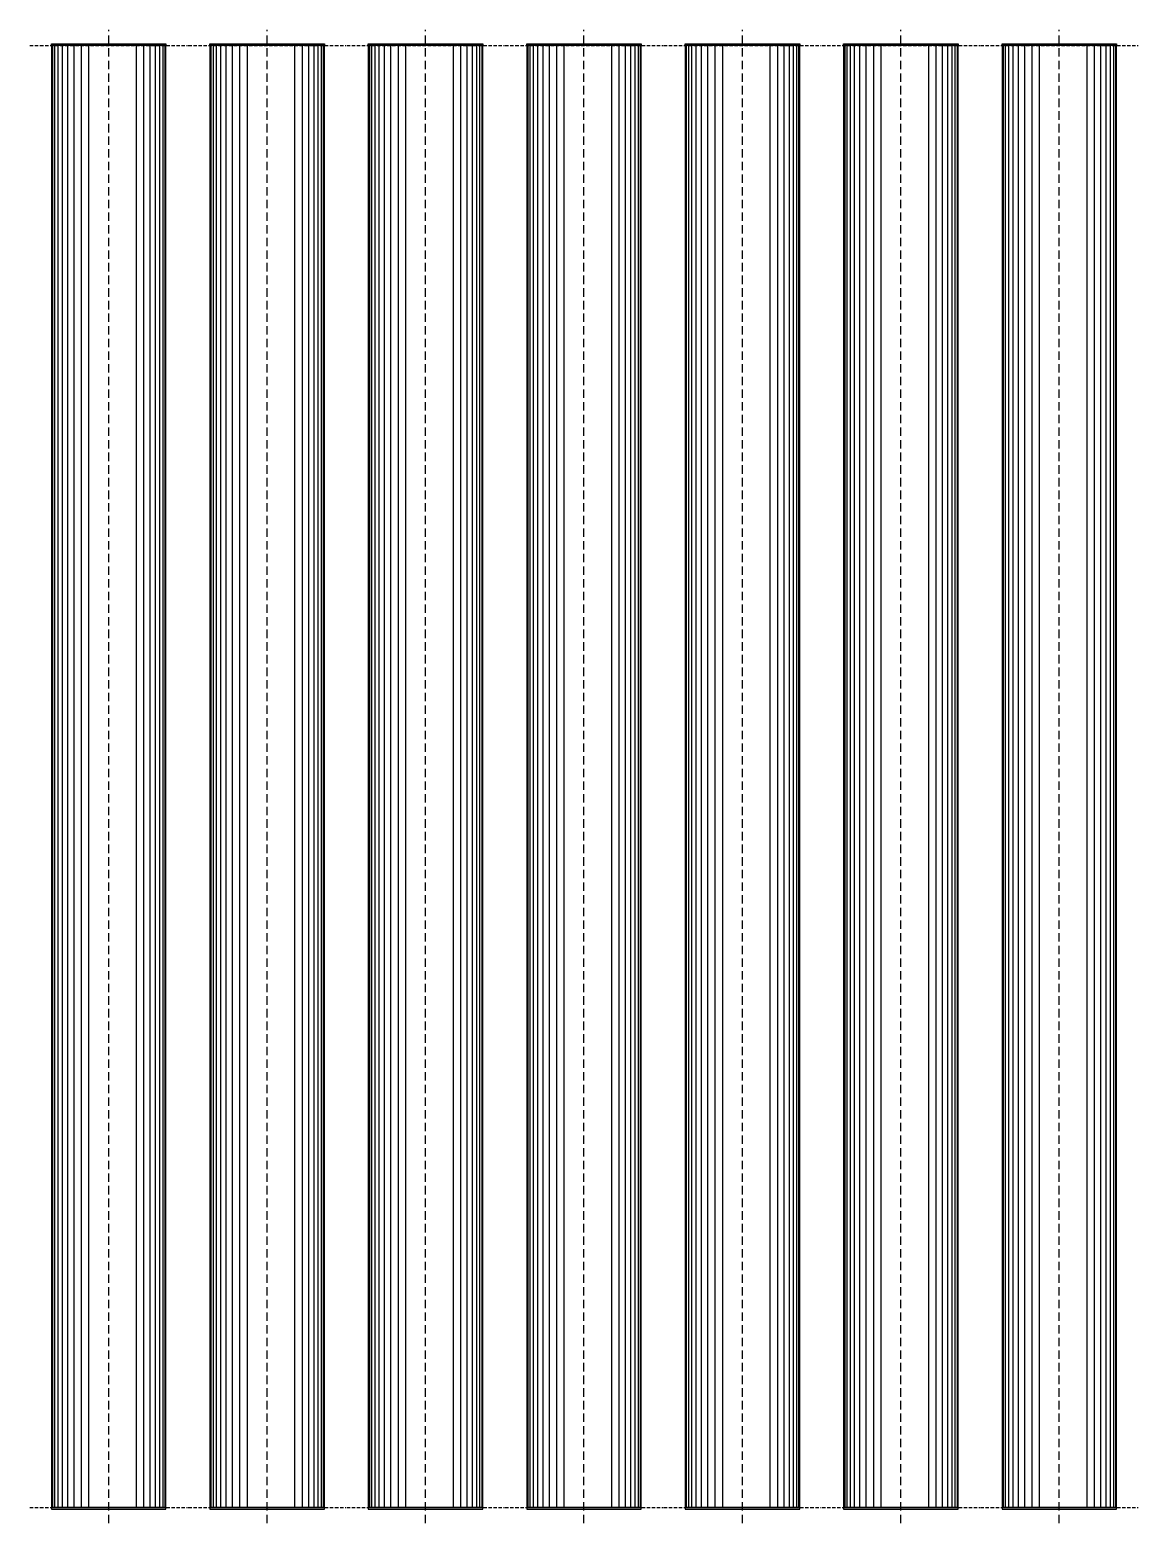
# Model space of a CAD drawing. Header units: millimetres. Extents: x -244126 to 368105, y -173968 to 259060.
# Drawn here: x -24613 to -22526, y 38236 to 41049 of the extents above; entities that cross this region are included whole.
import ezdxf

# ---------------------------------------------------------------- set-up
doc = ezdxf.new("R2010")
doc.units = ezdxf.units.MM
doc.header["$MEASUREMENT"] = 0
doc.linetypes.add('HIDDEN', pattern=[9.525, 6.35, -3.175])
for name, color, linetype in [('000 - H I D D E N', 7, 'Continuous'), ('000 - WIPEOUT', 250, 'Continuous'), ('001 - ASCESSORIES', 1, 'Continuous'), ('A03_SUN LOUVER', 7, 'Continuous')]:
    doc.layers.add(name, color=color, linetype=linetype)

# ---------------------------------------------------------------- blocks, each defined once
blk = doc.blocks.new('*U1646')
at = {"color": 0}
blk.add_wipeout([(-107.8, 0), (107.8, 0), (107.8, 2754), (-107.8, 2754)], dxfattribs=at).dxf.layer = '000 - WIPEOUT'
at = {"layer": '000 - H I D D E N', "linetype": 'HIDDEN', "ltscale": 2.5}
blk.add_line((0, -29.2), (0, 2783.2), dxfattribs=at)
at = {"layer": '001 - ASCESSORIES', "color": 0}
for points in [[(-107.8, 2757), (107.8, 2757), (107.8, 2754), (-107.8, 2754)], [(-107.8, -3), (107.8, -3), (107.8, 0), (-107.8, 0)]]:
    blk.add_lwpolyline(points, close=True, dxfattribs=at)
at = {"layer": 'A03_SUN LOUVER', "color": 8}
for p, q in [((-105.8, 2754), (-105.8, 0)), ((-101.8, 2754), (-101.8, 0)), ((-95.8, 2754), (-95.8, 0)), ((-87.8, 2754), (-87.8, 0)), ((-77.8, 2754), (-77.8, 0)), ((-65.8, 2754), (-65.8, 0)), ((-51.8, 2754), (-51.8, 0)), ((-37.8, 2754), (-37.8, 0)), ((51.8, 2754), (51.8, 0)), ((65.8, 2754), (65.8, 0)), ((77.8, 2754), (77.8, 0)), ((87.8, 2754), (87.8, 0)), ((95.8, 2754), (95.8, 0)), ((101.8, 2754), (101.8, 0)), ((105.8, 2754), (105.8, 0))]:
    blk.add_line(p, q, dxfattribs=at)
at = {"layer": 'A03_SUN LOUVER', "color": 0}
blk.add_lwpolyline([(-107.8, 0), (107.8, 0), (107.8, 2754), (-107.8, 2754)], close=True, dxfattribs=at)
at = {"layer": 'Defpoints', "color": 250, "linetype": 'HIDDEN'}
for p, q in [((-148.4, 2754), (148.4, 2754)), ((-148.4, 0), (148.4, 0))]:
    blk.add_line(p, q, dxfattribs=at)

msp = doc.modelspace()

# ---------------------------------------------------------------- block references
at = {"color": 3}
msp.add_blockref('*U1646', (-24464.60381, 38265.55138), dxfattribs=at)

# ---------------------------------------------------------------- next in the draw order: block references
msp.add_blockref('*U1646', (-24166.18161, 38265.55138), dxfattribs=at)

# ---------------------------------------------------------------- next in the draw order: block references
msp.add_blockref('*U1646', (-23867.75942, 38265.55138), dxfattribs=at)

# ---------------------------------------------------------------- next in the draw order: block references
msp.add_blockref('*U1646', (-23569.33723, 38265.55138), dxfattribs=at)

# ---------------------------------------------------------------- next in the draw order: block references
msp.add_blockref('*U1646', (-23270.91504, 38265.55138), dxfattribs=at)

# ---------------------------------------------------------------- next in the draw order: block references
msp.add_blockref('*U1646', (-22972.49284, 38265.55138), dxfattribs=at)

# ---------------------------------------------------------------- next in the draw order: block references
msp.add_blockref('*U1646', (-22674.07065, 38265.55138), dxfattribs=at)

doc.saveas('drawing.dxf')
